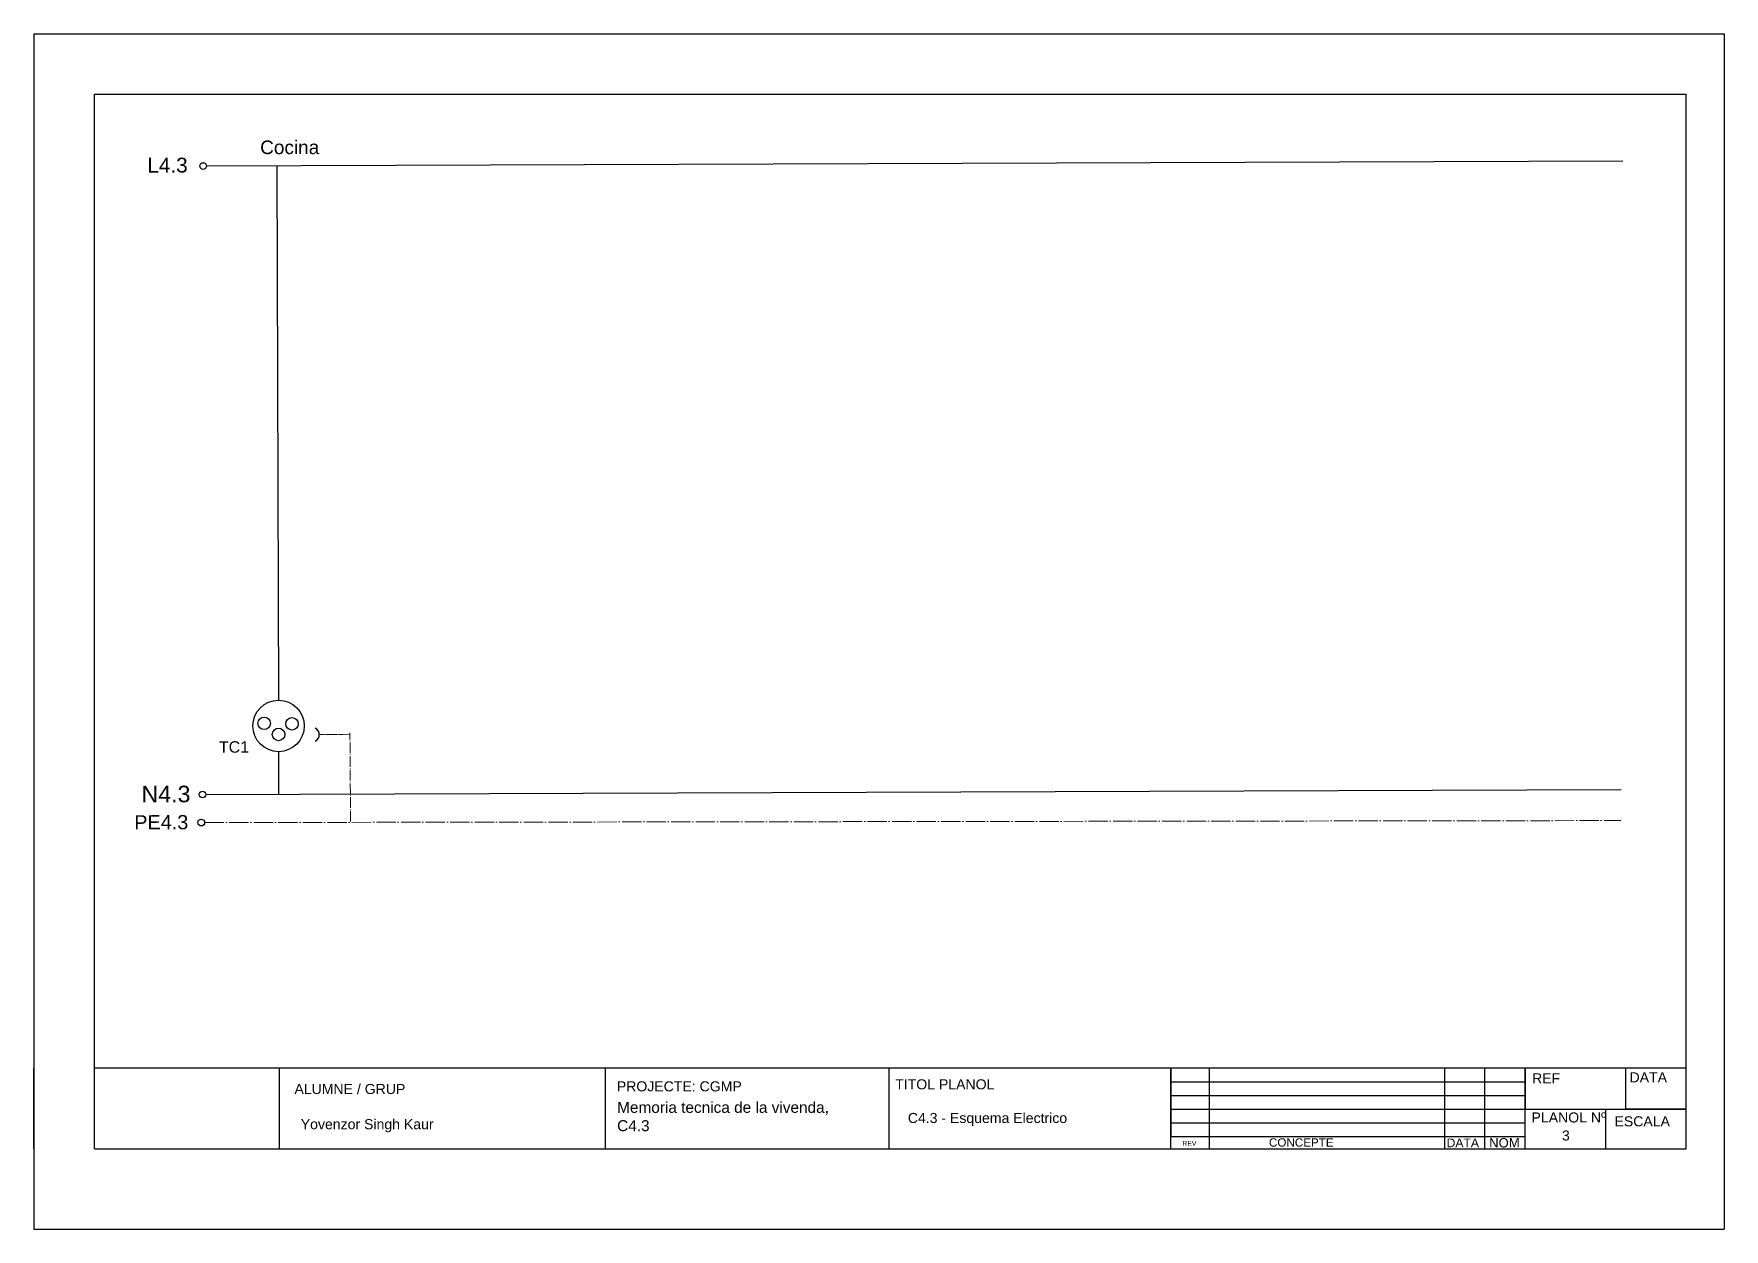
# Model space of a CAD drawing. Header units: millimetres. Extents: x 2377 to 4712, y -254 to 3188.
# Drawn here: x 3791 to 4211, y 108.7 to 405.7 of the extents above; entities that cross this region are included whole.
import ezdxf

# ---------------------------------------------------------------- set-up
doc = ezdxf.new("R2010")
doc.units = ezdxf.units.MM
doc.linetypes.add('ACAD_ISO04W100', pattern=[30, 24, -3, 0, -3])
doc.layers.add('Neutro', color=7, linetype='Continuous', true_color=0x2776bb)
doc.layers.add('Tierra', color=7, linetype='Continuous', true_color=0x58ba48)
doc.styles.get("Standard").update_dxf_attribs({"font": 'arial.ttf'})

msp = doc.modelspace()

# ---------------------------------------------------------------- texts
at = {"transparency": 33554687, "attachment_point": 1}
for s, width, gutter_width, heights, insert, char_height in [('Cocina', 84.2878, 16.88, [0], (3847.2, 379.24), 3.377), ('TC1', 51.0022, 14.23, [0], (3836.95, 229.98), 2.846), ('REF', 14.591, 12.5, [0], (4163.23, 147.49), 2.5), ('DATA', 13.3924, 12.5, [0], (4187.45, 147.72), 2.5), ('ALUMNE / GRUP', 48.2644, 12.5, [0], (3855.72, 144.83), 2.5), ('PROJECTE: CGMP', 37.0564, 12.5, [0], (3935.82, 145.49), 2.5), ('TITOL PLANOL', 34.1105, 12.5, [0], (4004.99, 145.99), 2.5), ('C4.3 - Esquema Electrico', 63.5407, 12.5, [0], (4008.12, 137.63), 2.5), ('PLANOL Nº', 23.5912, 12.5, [4.44], (4163.09, 137.76), 2.5), ('ESCALA', 18.9792, 12.5, [0], (4183.7, 136.8), 2.5), ('REV', 3.8206, 6.05, [0], (4076.35, 130.67), 1.209), ('CONCEPTE', 3.309, 10.34, [0], (4097.86, 131.33), 2.068), ('DATA', 8.5845, 10.78, [0], (4142, 131.28), 2.155), ('NOM', 9.2865, 11.66, [0], (4152.55, 131.38), 2.331), ('3', 63.5407, 12.5, [0], (4170.65, 133.28), 2.5)]:
    msp.add_mtext_dynamic_manual_height_columns(s, width=width, gutter_width=gutter_width, heights=heights, dxfattribs=dict(at, insert=insert, char_height=char_height))
at = {"ltscale": 5, "transparency": 33554687, "insert": (3819.16, 374.94), "char_height": 3.689, "attachment_point": 1, "rotation": 0.199}
msp.add_mtext_dynamic_manual_height_columns('L4.3', width=22.6485, gutter_width=18.45, heights=[0], dxfattribs=at)
at = {"transparency": 33554687, "attachment_point": 1}
for s, insert, char_height, width in [('Memoria tecnica de la vivenda,\\PC4.3', (3935.9, 140.39), 2.7327, 53.673), ('Yovenzor Singh Kaur\\P', (3857.29, 136.09), 2.5, 34.6944)]:
    msp.add_mtext(s, dxfattribs=dict(at, insert=insert, char_height=char_height, width=width))
at = {"layer": 'Neutro', "ltscale": 5, "transparency": 33554687, "insert": (3817.71, 218.9), "char_height": 4.123, "attachment_point": 1, "rotation": 0.199}
msp.add_mtext_dynamic_manual_height_columns('N4.3', width=25.3099, gutter_width=20.61, heights=[4.26], dxfattribs=at)
at = {"layer": 'Tierra', "ltscale": 5, "transparency": 33554687, "insert": (3815.91, 211.6), "char_height": 3.53, "attachment_point": 1, "rotation": 0.199}
msp.add_mtext_dynamic_manual_height_columns('PE4.3', width=21.6717, gutter_width=17.65, heights=[3.65], dxfattribs=at)

# ---------------------------------------------------------------- linework, layer by layer
at = {"transparency": 33554687}
for p, q in [((3790.96, 405.75), (4210.96, 405.75)), ((3790.96, 405.75), (3790.96, 108.75)), ((4210.96, 405.75), (4210.96, 108.75)), ((4210.96, 405.75), (4210.96, 390.75)), ((3806.01, 128.75), (3806.01, 390.75)), ((3806.01, 390.75), (4201.5, 390.75)), ((4201.5, 128.75), (4201.5, 390.75)), ((3833.97, 372.96), (4185.81, 374.2)), ((3851.32, 373.02), (3851.78, 240.17)), ((3790.96, 128.75), (3790.96, 148.75)), ((4201.5, 148.75), (3806.01, 148.75)), ((3852.01, 128.75), (3852.01, 148.75)), ((3933.01, 128.75), (3933.01, 148.75)), ((4003.51, 128.75), (4003.51, 148.75)), ((4073.51, 128.75), (4073.51, 148.75)), ((4073.51, 148.75), (4073.51, 145.35)), ((4083.07, 128.75), (4083.07, 148.75)), ((4141.52, 128.75), (4141.52, 148.75)), ((4151.52, 128.75), (4151.52, 148.75)), ((4161.52, 128.75), (4161.52, 148.75)), ((4161.52, 148.75), (4161.52, 138.55)), ((4186.54, 138.55), (4186.54, 148.75)), ((4201.5, 128.75), (4201.5, 148.75)), ((4073.51, 145.35), (4161.52, 145.35)), ((4073.51, 145.35), (4073.51, 141.95)), ((4073.51, 141.95), (4161.52, 141.95)), ((4073.51, 141.95), (4073.51, 138.55)), ((4073.51, 138.55), (4161.52, 138.55)), ((4073.51, 138.55), (4073.51, 135.15)), ((4073.51, 135.15), (4073.51, 131.75)), ((4073.51, 135.15), (4161.52, 135.15)), ((4161.52, 138.55), (4201.5, 138.55)), ((4161.52, 138.55), (4181.51, 138.55)), ((4181.51, 138.55), (4181.51, 128.75)), ((4201.5, 138.55), (4186.54, 138.55)), ((4073.51, 131.75), (4161.52, 131.75)), ((3806.01, 128.75), (3852.01, 128.75)), ((3852.01, 128.75), (3933.01, 128.75)), ((3933.01, 128.75), (4003.51, 128.75)), ((4003.51, 128.75), (4073.51, 128.75)), ((4073.51, 128.75), (4083.07, 128.75)), ((4083.07, 128.75), (4141.52, 128.75)), ((4141.52, 128.75), (4151.52, 128.75)), ((4151.52, 128.75), (4161.52, 128.75)), ((4161.52, 128.75), (4181.51, 128.75)), ((4181.51, 128.75), (4201.5, 128.75)), ((3790.96, 108.75), (4210.96, 108.75))]:
    msp.add_line(p, q, dxfattribs=at)
for centre, radius in [((3833.06, 372.9), 0.83), ((3851.78, 233.78), 6.39), ((3848.2, 234.43), 1.56), ((3855.11, 234.31), 1.56), ((3851.77, 231.67), 1.56)]:
    msp.add_circle(centre, radius, dxfattribs=at)
at = {"layer": 'Neutro', "transparency": 33554687}
for p, q in [((3851.78, 227.4), (3851.78, 216.73)), ((4185.33, 217.9), (3833.7, 216.66))]:
    msp.add_line(p, q, dxfattribs=at)
msp.add_circle((3832.87, 216.75), 0.83, dxfattribs=at)
at = {"layer": 'Tierra', "linetype": 'ACAD_ISO04W100', "lineweight": 15, "ltscale": 0.05, "transparency": 33554687}
msp.add_line((3869.52, 231.7), (3862.01, 231.67), dxfattribs=at)
at = {"layer": 'Tierra', "linetype": 'ACAD_ISO04W100', "lineweight": 15, "ltscale": 0.11, "transparency": 33554687}
msp.add_line((3869.65, 210.05), (3869.51, 232.1), dxfattribs=at)
at = {"layer": 'Tierra', "color": 85, "linetype": 'ACAD_ISO04W100', "lineweight": 15, "ltscale": 0.2, "true_color": 0x58ba48, "transparency": 33554687}
msp.add_line((3833.41, 209.78), (4185.28, 210.27), dxfattribs=at)
at = {"layer": 'Tierra', "transparency": 33554687}
msp.add_circle((3832.58, 209.77), 0.83, dxfattribs=at)
msp.add_arc((3860.09, 231.62), 1.81, 294.9893, 65.0107, dxfattribs=at)

msp.set_redraw_order([(e.dxf.handle, doc.entitydb.next_handle()) for e in msp.query("TEXT MTEXT ATTDEF DIMENSION ARC_DIMENSION")])  # texts and dimensions are drawn at this point

doc.saveas('drawing.dxf')
